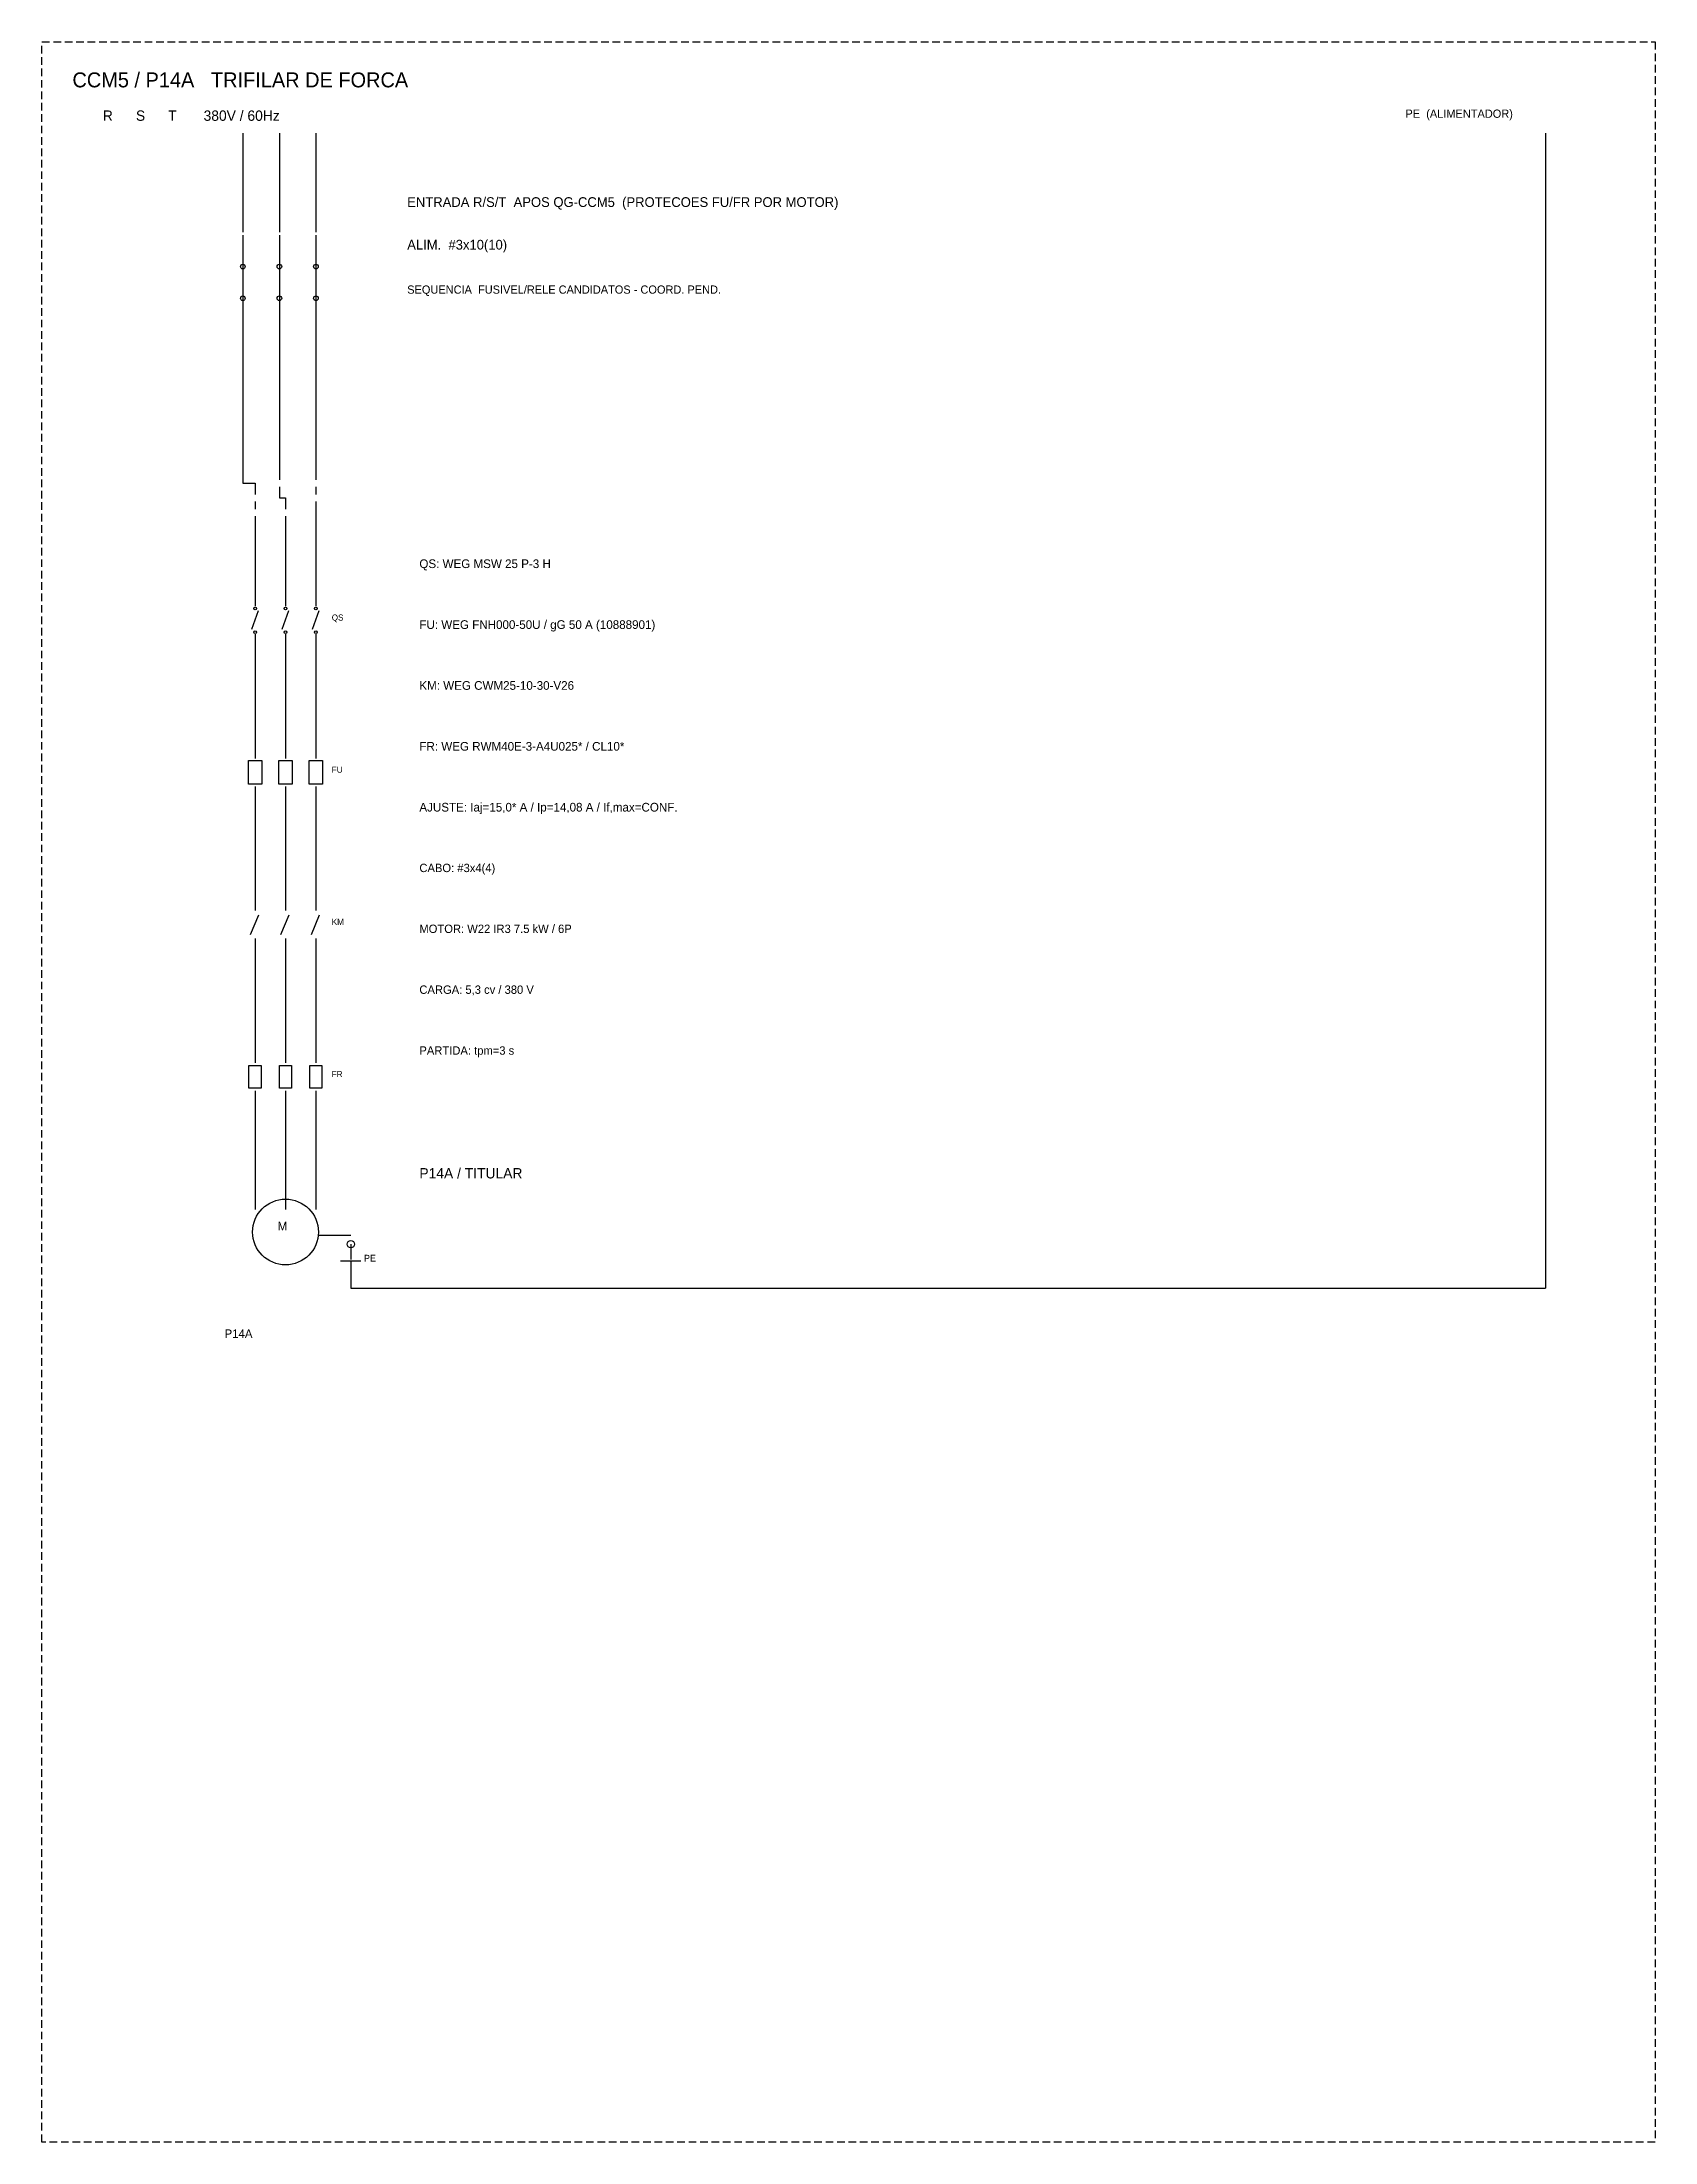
# Model space of a CAD drawing. Extents: x -646 to 641, y -554 to 322.
# Drawn here: x -210.7 to -157.7, y -469 to -400 of the extents above; entities that cross this region are included whole.
import ezdxf

# ---------------------------------------------------------------- set-up
doc = ezdxf.new("R2010")
doc.units = 0
doc.header["$MEASUREMENT"] = 0
doc.linetypes.add('HIDDEN', pattern=[0.375, 0.25, -0.125])
doc.layers.add('_ELT_UNIFILAR_PROC_TEXTO', color=1, linetype='Continuous')
doc.layers.add('ELET_TRIFILAR_TEXTO', color=4, linetype='Continuous')
doc.layers.add('ELET_TRIFILAR_DESENHO', color=5, linetype='Continuous', plot=False)

msp = doc.modelspace()

# ---------------------------------------------------------------- texts
at = {"layer": '_ELT_UNIFILAR_PROC_TEXTO', "attachment_point": 1}
for s, insert, char_height in [('P14A / TITULAR', (-198.3, -437), 0.34), ('P14A', (-204.7, -442.3), 0.28)]:
    msp.add_mtext(s, dxfattribs=dict(at, insert=insert, char_height=char_height))
at = {"layer": 'ELET_TRIFILAR_TEXTO', "attachment_point": 1}
for s, insert, char_height in [('CCM5 / P14A   TRIFILAR DE FORCA', (-209.7, -401), 0.49), ('R      S      T       380V / 60Hz', (-208.7, -402.25), 0.34), ('PE  (ALIMENTADOR)', (-165.9, -402.22), 0.27), ('ENTRADA R/S/T  APOS QG-CCM5  (PROTECOES FU/FR POR MOTOR)', (-198.7, -405.1), 0.32), ('ALIM.  #3x10(10)', (-198.7, -406.5), 0.32), ('SEQUENCIA  FUSIVEL/RELE CANDIDATOS - COORD. PEND.', (-198.7, -408), 0.27), ('QS: WEG MSW 25 P-3 H', (-198.3, -417), 0.285), ('QS', (-201.18, -418.81), 0.2), ('FU: WEG FNH000-50U / gG 50 A (10888901)', (-198.3, -419), 0.285), ('KM: WEG CWM25-10-30-V26', (-198.3, -421), 0.285), ('FR: WEG RWM40E-3-A4U025* / CL10*', (-198.3, -423), 0.285), ('FU', (-201.18, -423.81), 0.2), ('AJUSTE: Iaj=15,0* A / Ip=14,08 A / If,max=CONF.', (-198.3, -425), 0.285), ('CABO: #3x4(4)', (-198.3, -427), 0.275), ('KM', (-201.18, -428.81), 0.2), ('MOTOR: W22 IR3 7.5 kW / 6P', (-198.3, -429), 0.275), ('CARGA: 5,3 cv / 380 V', (-198.3, -431), 0.275), ('PARTIDA: tpm=3 s', (-198.3, -433), 0.275), ('FR', (-201.18, -433.81), 0.2), ('M', (-202.96, -438.76), 0.29), ('PE', (-200.12, -439.85), 0.22)]:
    msp.add_mtext(s, dxfattribs=dict(at, insert=insert, char_height=char_height))

# ---------------------------------------------------------------- linework, layer by layer
at = {"layer": 'ELET_TRIFILAR_DESENHO'}
for p, q in [((-204.1, -403), (-204.1, -406.25)), ((-202.9, -403), (-202.9, -406.25)), ((-201.7, -403), (-201.7, -406.25)), ((-161.3, -403), (-161.3, -440.95)), ((-204.1, -406.35), (-204.1, -407.29)), ((-202.9, -406.35), (-202.9, -407.29)), ((-201.7, -406.35), (-201.7, -407.29)), ((-204.1, -407.29), (-204.1, -408.51)), ((-202.9, -407.29), (-202.9, -408.51)), ((-201.7, -407.29), (-201.7, -408.51)), ((-204.1, -408.51), (-204.1, -409.45)), ((-202.9, -408.51), (-202.9, -409.45)), ((-201.7, -408.51), (-201.7, -409.45)), ((-204.1, -409.45), (-204.1, -414.5)), ((-202.9, -409.45), (-202.9, -414.385)), ((-201.7, -409.45), (-201.7, -414.385)), ((-204.1, -414.5), (-203.7, -414.5)), ((-203.7, -414.5), (-203.7, -414.865)), ((-202.9, -414.615), (-202.9, -414.98)), ((-201.7, -414.615), (-201.7, -414.865)), ((-203.7, -415.095), (-203.7, -415.345)), ((-202.9, -414.98), (-202.7, -414.98)), ((-202.7, -414.98), (-202.7, -415.345)), ((-201.7, -415.095), (-201.7, -415.46)), ((-203.7, -415.575), (-203.7, -416.4)), ((-202.7, -415.575), (-202.7, -416.4)), ((-201.7, -415.46), (-201.7, -415.46)), ((-201.7, -415.46), (-201.7, -416.4)), ((-203.7, -416.4), (-203.7, -417.68)), ((-202.7, -416.4), (-202.7, -417.68)), ((-201.7, -416.4), (-201.7, -417.68)), ((-203.7, -417.68), (-203.7, -418.54)), ((-202.7, -417.68), (-202.7, -418.54)), ((-201.7, -417.68), (-201.7, -418.54)), ((-203.81, -419.29), (-203.59, -418.68)), ((-202.81, -419.29), (-202.59, -418.68)), ((-201.81, -419.29), (-201.59, -418.68)), ((-203.7, -419.46), (-203.7, -420.32)), ((-202.7, -419.46), (-202.7, -420.32)), ((-201.7, -419.46), (-201.7, -420.32)), ((-203.7, -420.32), (-203.7, -422.68)), ((-202.7, -420.32), (-202.7, -422.68)), ((-201.7, -420.32), (-201.7, -422.68)), ((-203.7, -422.68), (-203.7, -423.54)), ((-202.7, -422.68), (-202.7, -423.54)), ((-201.7, -422.68), (-201.7, -423.54)), ((-203.7, -424.46), (-203.7, -425.32)), ((-202.7, -424.46), (-202.7, -425.32)), ((-201.7, -424.46), (-201.7, -425.32)), ((-203.7, -425.32), (-203.7, -427.68)), ((-202.7, -425.32), (-202.7, -427.68)), ((-201.7, -425.32), (-201.7, -427.68)), ((-203.7, -427.68), (-203.7, -428.54)), ((-202.7, -427.68), (-202.7, -428.54)), ((-201.7, -427.68), (-201.7, -428.54)), ((-203.85, -429.33), (-203.58, -428.68)), ((-202.85, -429.33), (-202.58, -428.68)), ((-201.85, -429.33), (-201.58, -428.68)), ((-203.7, -429.46), (-203.7, -430.32)), ((-202.7, -429.46), (-202.7, -430.32)), ((-201.7, -429.46), (-201.7, -430.32)), ((-203.7, -430.32), (-203.7, -432.68)), ((-202.7, -430.32), (-202.7, -432.68)), ((-201.7, -430.32), (-201.7, -432.68)), ((-203.7, -432.68), (-203.7, -433.54)), ((-202.7, -432.68), (-202.7, -433.54)), ((-201.7, -432.68), (-201.7, -433.54)), ((-203.7, -434.46), (-203.7, -435.32)), ((-202.7, -434.46), (-202.7, -435.32)), ((-201.7, -434.46), (-201.7, -435.32)), ((-203.7, -435.32), (-203.7, -437)), ((-202.7, -435.32), (-202.7, -437)), ((-201.7, -435.32), (-201.7, -437)), ((-203.7, -437), (-203.7, -438.36)), ((-202.7, -437), (-202.7, -438.36)), ((-201.7, -437), (-201.7, -438.36)), ((-201.62, -439.2), (-200.55, -439.2)), ((-200.55, -439.5), (-200.55, -440)), ((-200.89, -440.05), (-200.22, -440.05)), ((-200.55, -440.05), (-200.55, -440.95)), ((-200.55, -440.95), (-161.3, -440.95))]:
    msp.add_line(p, q, dxfattribs=at)
at = {"layer": 'ELET_TRIFILAR_DESENHO', "linetype": 'HIDDEN'}
msp.add_lwpolyline([(-210.7, -400), (-157.7, -400), (-157.7, -469), (-210.7, -469)], close=True, dxfattribs=at)
at = {"layer": 'ELET_TRIFILAR_DESENHO'}
for points in [[(-203.92, -423.61), (-203.48, -423.61), (-203.48, -424.39), (-203.92, -424.39)], [(-202.92, -423.61), (-202.48, -423.61), (-202.48, -424.39), (-202.92, -424.39)], [(-201.92, -423.61), (-201.48, -423.61), (-201.48, -424.39), (-201.92, -424.39)], [(-203.9, -433.63), (-203.5, -433.63), (-203.5, -434.37), (-203.9, -434.37)], [(-202.9, -433.63), (-202.5, -433.63), (-202.5, -434.37), (-202.9, -434.37)], [(-201.9, -433.63), (-201.5, -433.63), (-201.5, -434.37), (-201.9, -434.37)]]:
    msp.add_lwpolyline(points, close=True, dxfattribs=at)
for centre, radius in [((-204.1, -407.38), 0.075), ((-202.9, -407.38), 0.075), ((-201.7, -407.38), 0.075), ((-204.1, -408.42), 0.075), ((-202.9, -408.42), 0.075), ((-201.7, -408.42), 0.075), ((-203.7, -418.61), 0.045), ((-202.7, -418.61), 0.045), ((-201.7, -418.61), 0.045), ((-203.7, -419.39), 0.045), ((-202.7, -419.39), 0.045), ((-201.7, -419.39), 0.045), ((-202.7, -439.1), 1.08), ((-200.55, -439.5), 0.12)]:
    msp.add_circle(centre, radius, dxfattribs=at)

msp.set_redraw_order([(e.dxf.handle, doc.entitydb.next_handle()) for e in msp.query("TEXT MTEXT ATTDEF DIMENSION ARC_DIMENSION")])  # texts and dimensions are drawn at this point

doc.saveas('drawing.dxf')
